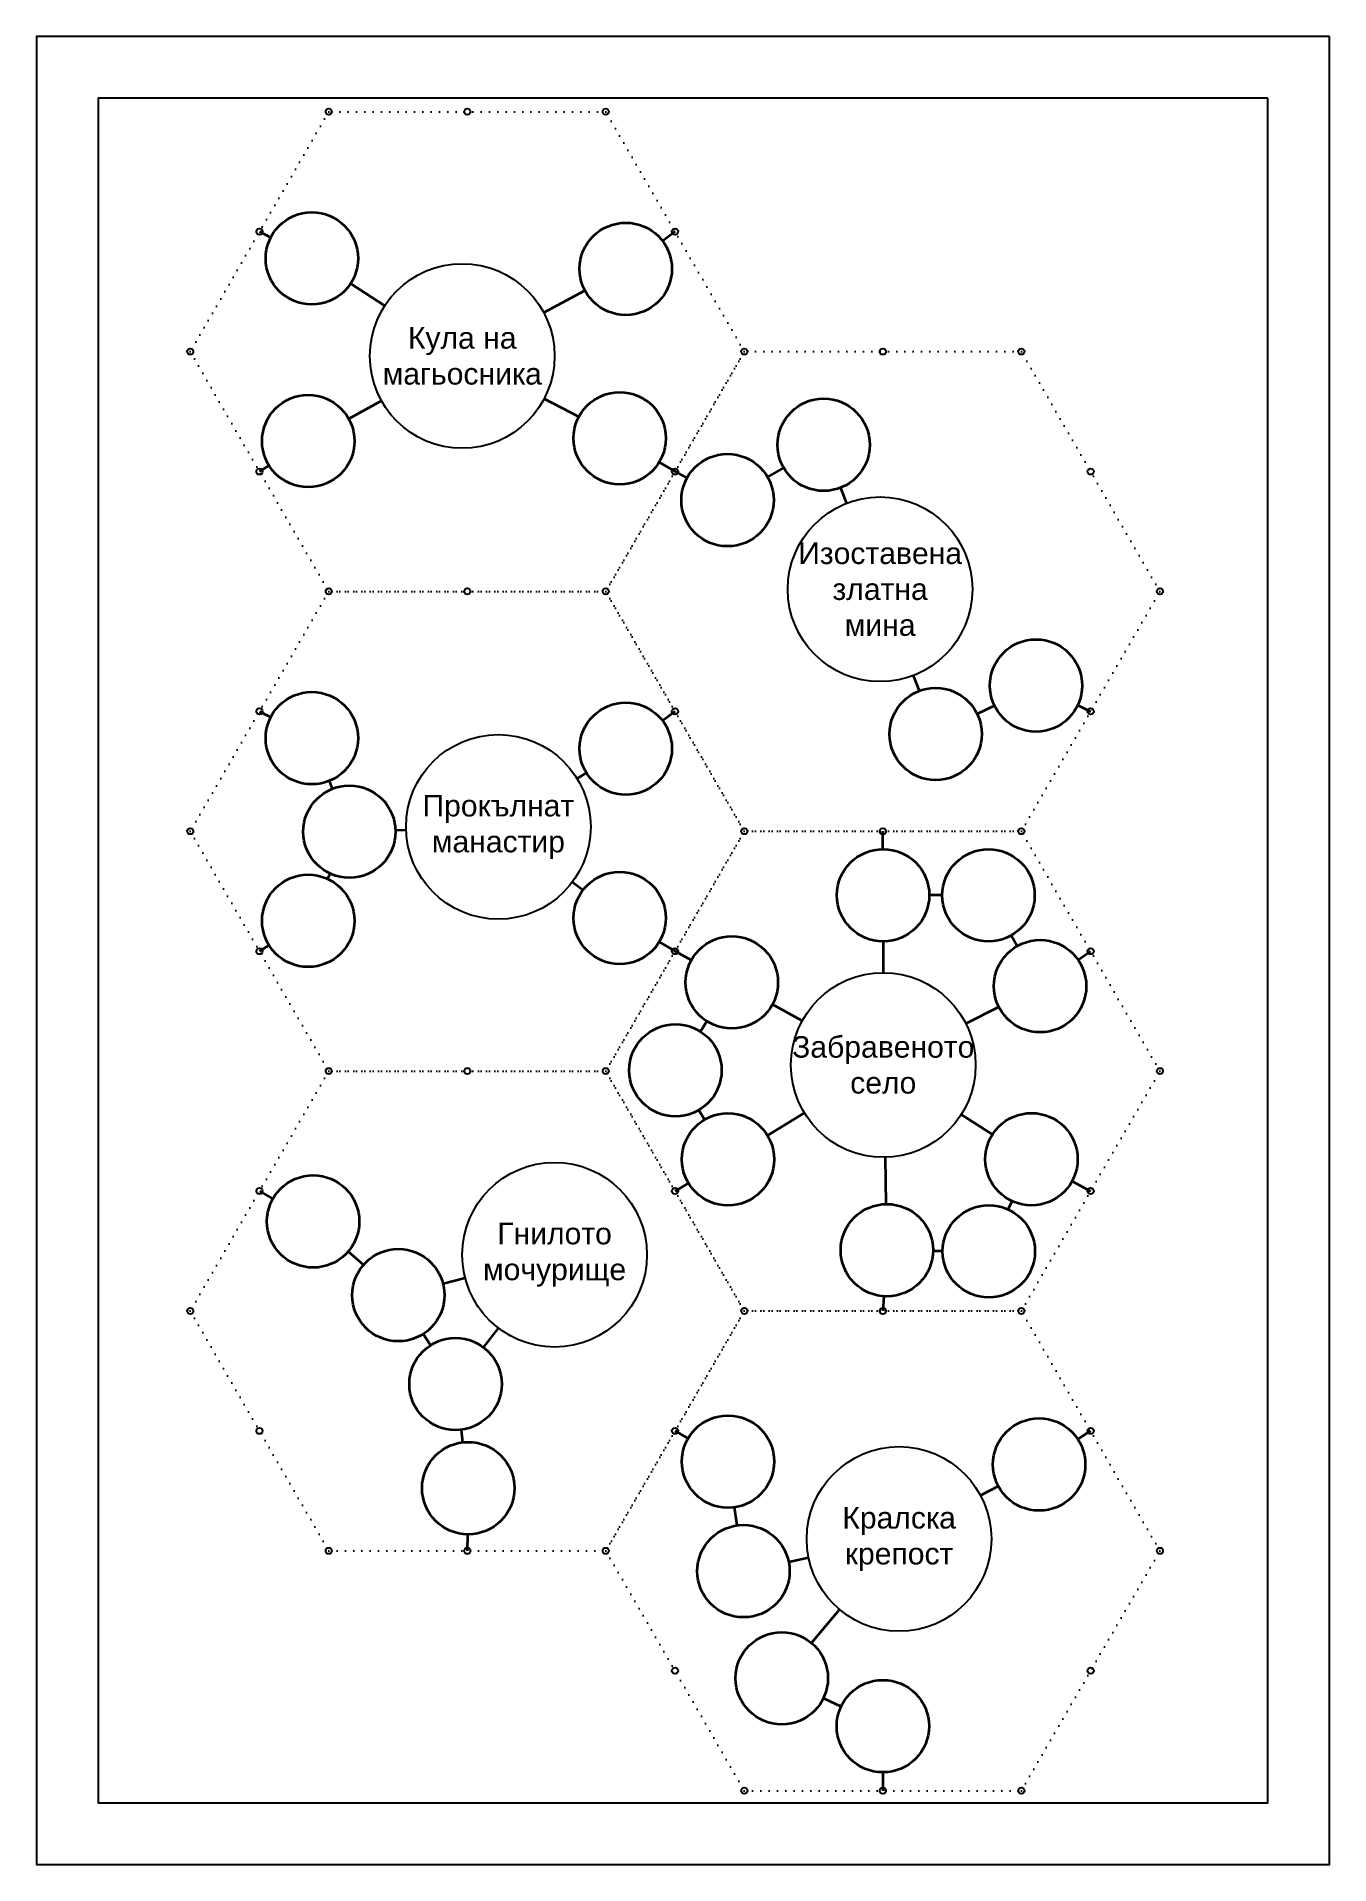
# Model space of a CAD drawing. Header units: feet. Extents: x 2991 to 5869, y -107 to 824.
# Drawn here: x 4609 to 4819, y 190.3 to 487.3 of the extents above; entities that cross this region are included whole.
import ezdxf

# ---------------------------------------------------------------- set-up
doc = ezdxf.new("R2010")
doc.units = ezdxf.units.FT
doc.header["$MEASUREMENT"] = 0
doc.linetypes.add('DOT', pattern=[0.25, 0, -0.25])
doc.layers.add('circle', color=7, linetype='Continuous', lineweight=35)
doc.layers.add('line', color=1, linetype='Continuous', lineweight=35)
for name, color, linetype in [('hex', 7, 'DOT'), ('hex_circle', 7, 'Continuous'), ('quest_circle', 6, 'Continuous')]:
    doc.layers.add(name, color=color, linetype=linetype)
doc.layers.add('not print', color=3, linetype='Continuous', plot=False)
doc.styles.get("Standard").update_dxf_attribs({"font": 'arial.ttf', "height": 3})

msp = doc.modelspace()

# ---------------------------------------------------------------- texts
at = {"layer": 'quest_circle', "char_height": 3.5, "width": 18.4341, "attachment_point": 5}
for s, insert in [('Кула на магьосника', (4678.12, 435.39)), ('Изоставена златна мина', (4746, 397.48)), ('Прокълнат манастир', (4683.99, 358.88)), ('Забравеното село', (4746.51, 320.19)), ('Гнилото мочурище', (4693.12, 289.36)), ('Кралска крепост', (4749.08, 243.18))]:
    msp.add_mtext(s, dxfattribs=dict(at, insert=insert))

# ---------------------------------------------------------------- linework, layer by layer
msp.add_lwpolyline([(4818.98, 487.29), (4608.98, 487.29), (4608.98, 190.29), (4818.98, 190.29)], close=True)
at = {"layer": 'circle'}
for centre in [(4653.7, 451.25), (4704.68, 449.54), (4653.11, 421.57), (4703.7, 422.02), (4736.83, 420.97), (4721.22, 411.97), (4771.32, 381.85), (4653.7, 373.3), (4755.02, 373.97), (4704.68, 371.59), (4659.79, 358.1), (4746.48, 347.77), (4763.6, 347.76), (4653.11, 343.62), (4703.7, 344.07), (4721.91, 333.61), (4771.98, 333), (4712.75, 319.33), (4721.29, 304.86), (4770.58, 304.88), (4653.9, 294.77), (4747.1, 290.09), (4763.65, 289.91), (4667.74, 282.8), (4677.03, 268.35), (4721.29, 255.75), (4771.83, 255.28), (4679.1, 251.43), (4723.8, 237.95), (4730.02, 220.54), (4746.45, 212.76)]:
    msp.add_circle(centre, 7.5, dxfattribs=at)
at = {"layer": 'hex', "ltscale": 5}
for points in [[(4656.44, 475.08), (4633.94, 436.11), (4656.44, 397.14), (4701.44, 397.14), (4723.94, 436.11), (4701.44, 475.08)], [(4723.94, 436.11), (4701.44, 397.14), (4723.94, 358.17), (4768.94, 358.17), (4791.44, 397.14), (4768.94, 436.11)], [(4656.44, 397.14), (4633.94, 358.17), (4656.44, 319.2), (4701.44, 319.2), (4723.94, 358.17), (4701.44, 397.14)], [(4723.94, 358.17), (4701.44, 319.2), (4723.94, 280.23), (4768.94, 280.23), (4791.44, 319.2), (4768.94, 358.17)], [(4656.44, 319.2), (4633.94, 280.23), (4656.44, 241.25), (4701.44, 241.25), (4723.94, 280.23), (4701.44, 319.2)], [(4723.94, 280.23), (4701.44, 241.25), (4723.94, 202.28), (4768.94, 202.28), (4791.44, 241.25), (4768.94, 280.23)]]:
    msp.add_lwpolyline(points, close=True, dxfattribs=at)
at = {"layer": 'hex_circle'}
for centre in [(4656.44, 475.08), (4678.94, 475.08), (4701.44, 475.08), (4645.19, 455.6), (4712.69, 455.6), (4633.94, 436.11), (4723.94, 436.11), (4746.44, 436.11), (4768.94, 436.11), (4645.19, 416.62), (4712.69, 416.62), (4780.19, 416.62), (4656.44, 397.14), (4678.94, 397.14), (4701.44, 397.14), (4791.44, 397.14), (4645.19, 377.65), (4712.69, 377.65), (4780.19, 377.65), (4633.94, 358.17), (4723.94, 358.17), (4746.44, 358.17), (4768.94, 358.17), (4645.19, 338.68), (4712.69, 338.68), (4780.19, 338.68), (4656.44, 319.2), (4678.94, 319.2), (4701.44, 319.2), (4791.44, 319.2), (4645.19, 299.71), (4712.69, 299.71), (4780.19, 299.71), (4633.94, 280.23), (4723.94, 280.23), (4746.44, 280.23), (4768.94, 280.23), (4645.19, 260.74), (4712.69, 260.74), (4780.19, 260.74), (4656.44, 241.25), (4678.94, 241.25), (4701.44, 241.25), (4701.44, 241.25), (4701.44, 241.25), (4791.44, 241.25), (4712.69, 221.77), (4780.19, 221.77), (4723.94, 202.28), (4723.94, 202.28), (4746.44, 202.28), (4768.94, 202.28)]:
    msp.add_circle(centre, 0.5, dxfattribs=at)
at = {"layer": 'line'}
for p, q in [((4645.19, 455.6), (4647.02, 454.66)), ((4712.69, 455.6), (4710.66, 454.06)), ((4659.99, 447.16), (4665.54, 443.56)), ((4691.36, 442.44), (4698.06, 446.01)), ((4664.99, 428.13), (4659.68, 425.19)), ((4697.05, 425.49), (4691.41, 428.44)), ((4646.75, 417.6), (4645.19, 416.62)), ((4710.13, 418.16), (4712.69, 416.62)), ((4712.69, 416.62), (4714.64, 415.56)), ((4727.72, 415.71), (4730.34, 417.23)), ((4739.56, 413.99), (4740.55, 411.45)), ((4751.38, 383.48), (4752.34, 380.97)), ((4645.19, 377.65), (4647.02, 376.72)), ((4712.69, 377.65), (4710.66, 376.12)), ((4761.78, 377.23), (4764.57, 378.58)), ((4778.1, 378.64), (4780.19, 377.65)), ((4656.49, 366.34), (4657, 365.06)), ((4696.77, 366.73), (4698.29, 367.67)), ((4667.29, 358.34), (4669, 358.4)), ((4746.45, 355.27), (4746.44, 358.17)), ((4656.65, 351.29), (4656.26, 350.43)), ((4697.7, 348.58), (4695.98, 349.87)), ((4756.1, 347.76), (4753.98, 347.76)), ((4646.75, 339.65), (4645.19, 338.68)), ((4710.13, 340.22), (4712.69, 338.68)), ((4712.69, 338.68), (4715.34, 337.22)), ((4746.49, 340.27), (4746.49, 335.19)), ((4768.27, 339.52), (4767.3, 341.24)), ((4778.15, 337.27), (4780.19, 338.68)), ((4733.34, 327.37), (4728.5, 330.01)), ((4717.86, 327.29), (4716.8, 325.64)), ((4759.91, 326.93), (4765.28, 329.63)), ((4716.56, 312.87), (4717.48, 311.32)), ((4727.7, 308.75), (4733.7, 312.4)), ((4764.25, 308.9), (4759.17, 312.14)), ((4746.81, 305.19), (4746.95, 297.59)), ((4714.85, 301), (4712.69, 299.71)), ((4777.18, 301.33), (4780.19, 299.71)), ((4645.19, 299.71), (4647.38, 298.47)), ((4766.8, 296.72), (4767.43, 298.07)), ((4659.58, 289.86), (4662.07, 287.7)), ((4754.6, 290.01), (4756.15, 290)), ((4675, 284.67), (4678.59, 285.6)), ((4746.6, 282.61), (4746.44, 280.23)), ((4671.8, 276.49), (4672.97, 274.66)), ((4681.59, 274.3), (4684, 277.45)), ((4677.94, 260.9), (4678.19, 258.87)), ((4712.69, 260.74), (4714.81, 259.51)), ((4778.11, 259.38), (4780.19, 260.74)), ((4765.21, 251.76), (4762.32, 250.22)), ((4722.76, 245.38), (4722.34, 248.33)), ((4678.98, 243.93), (4678.94, 241.25)), ((4731.15, 239.47), (4734.39, 240.14)), ((4739.42, 231.7), (4734.85, 226.28)), ((4736.8, 217.33), (4739.67, 215.97)), ((4746.44, 205.26), (4746.44, 202.28))]:
    msp.add_line(p, q, dxfattribs=at)
at = {"layer": 'not print'}
msp.add_lwpolyline([(4808.98, 477.29), (4618.98, 477.29), (4618.98, 200.29), (4808.98, 200.29)], close=True, dxfattribs=at)
at = {"layer": 'quest_circle'}
for centre in [(4678.12, 435.39), (4746, 397.48), (4683.99, 358.88), (4746.51, 320.19), (4693.12, 289.36), (4749.08, 243.18)]:
    msp.add_circle(centre, 15, dxfattribs=at)

msp.set_redraw_order([(e.dxf.handle, doc.entitydb.next_handle()) for e in msp.query("TEXT MTEXT ATTDEF DIMENSION ARC_DIMENSION")])  # texts and dimensions are drawn at this point

doc.saveas('drawing.dxf')
